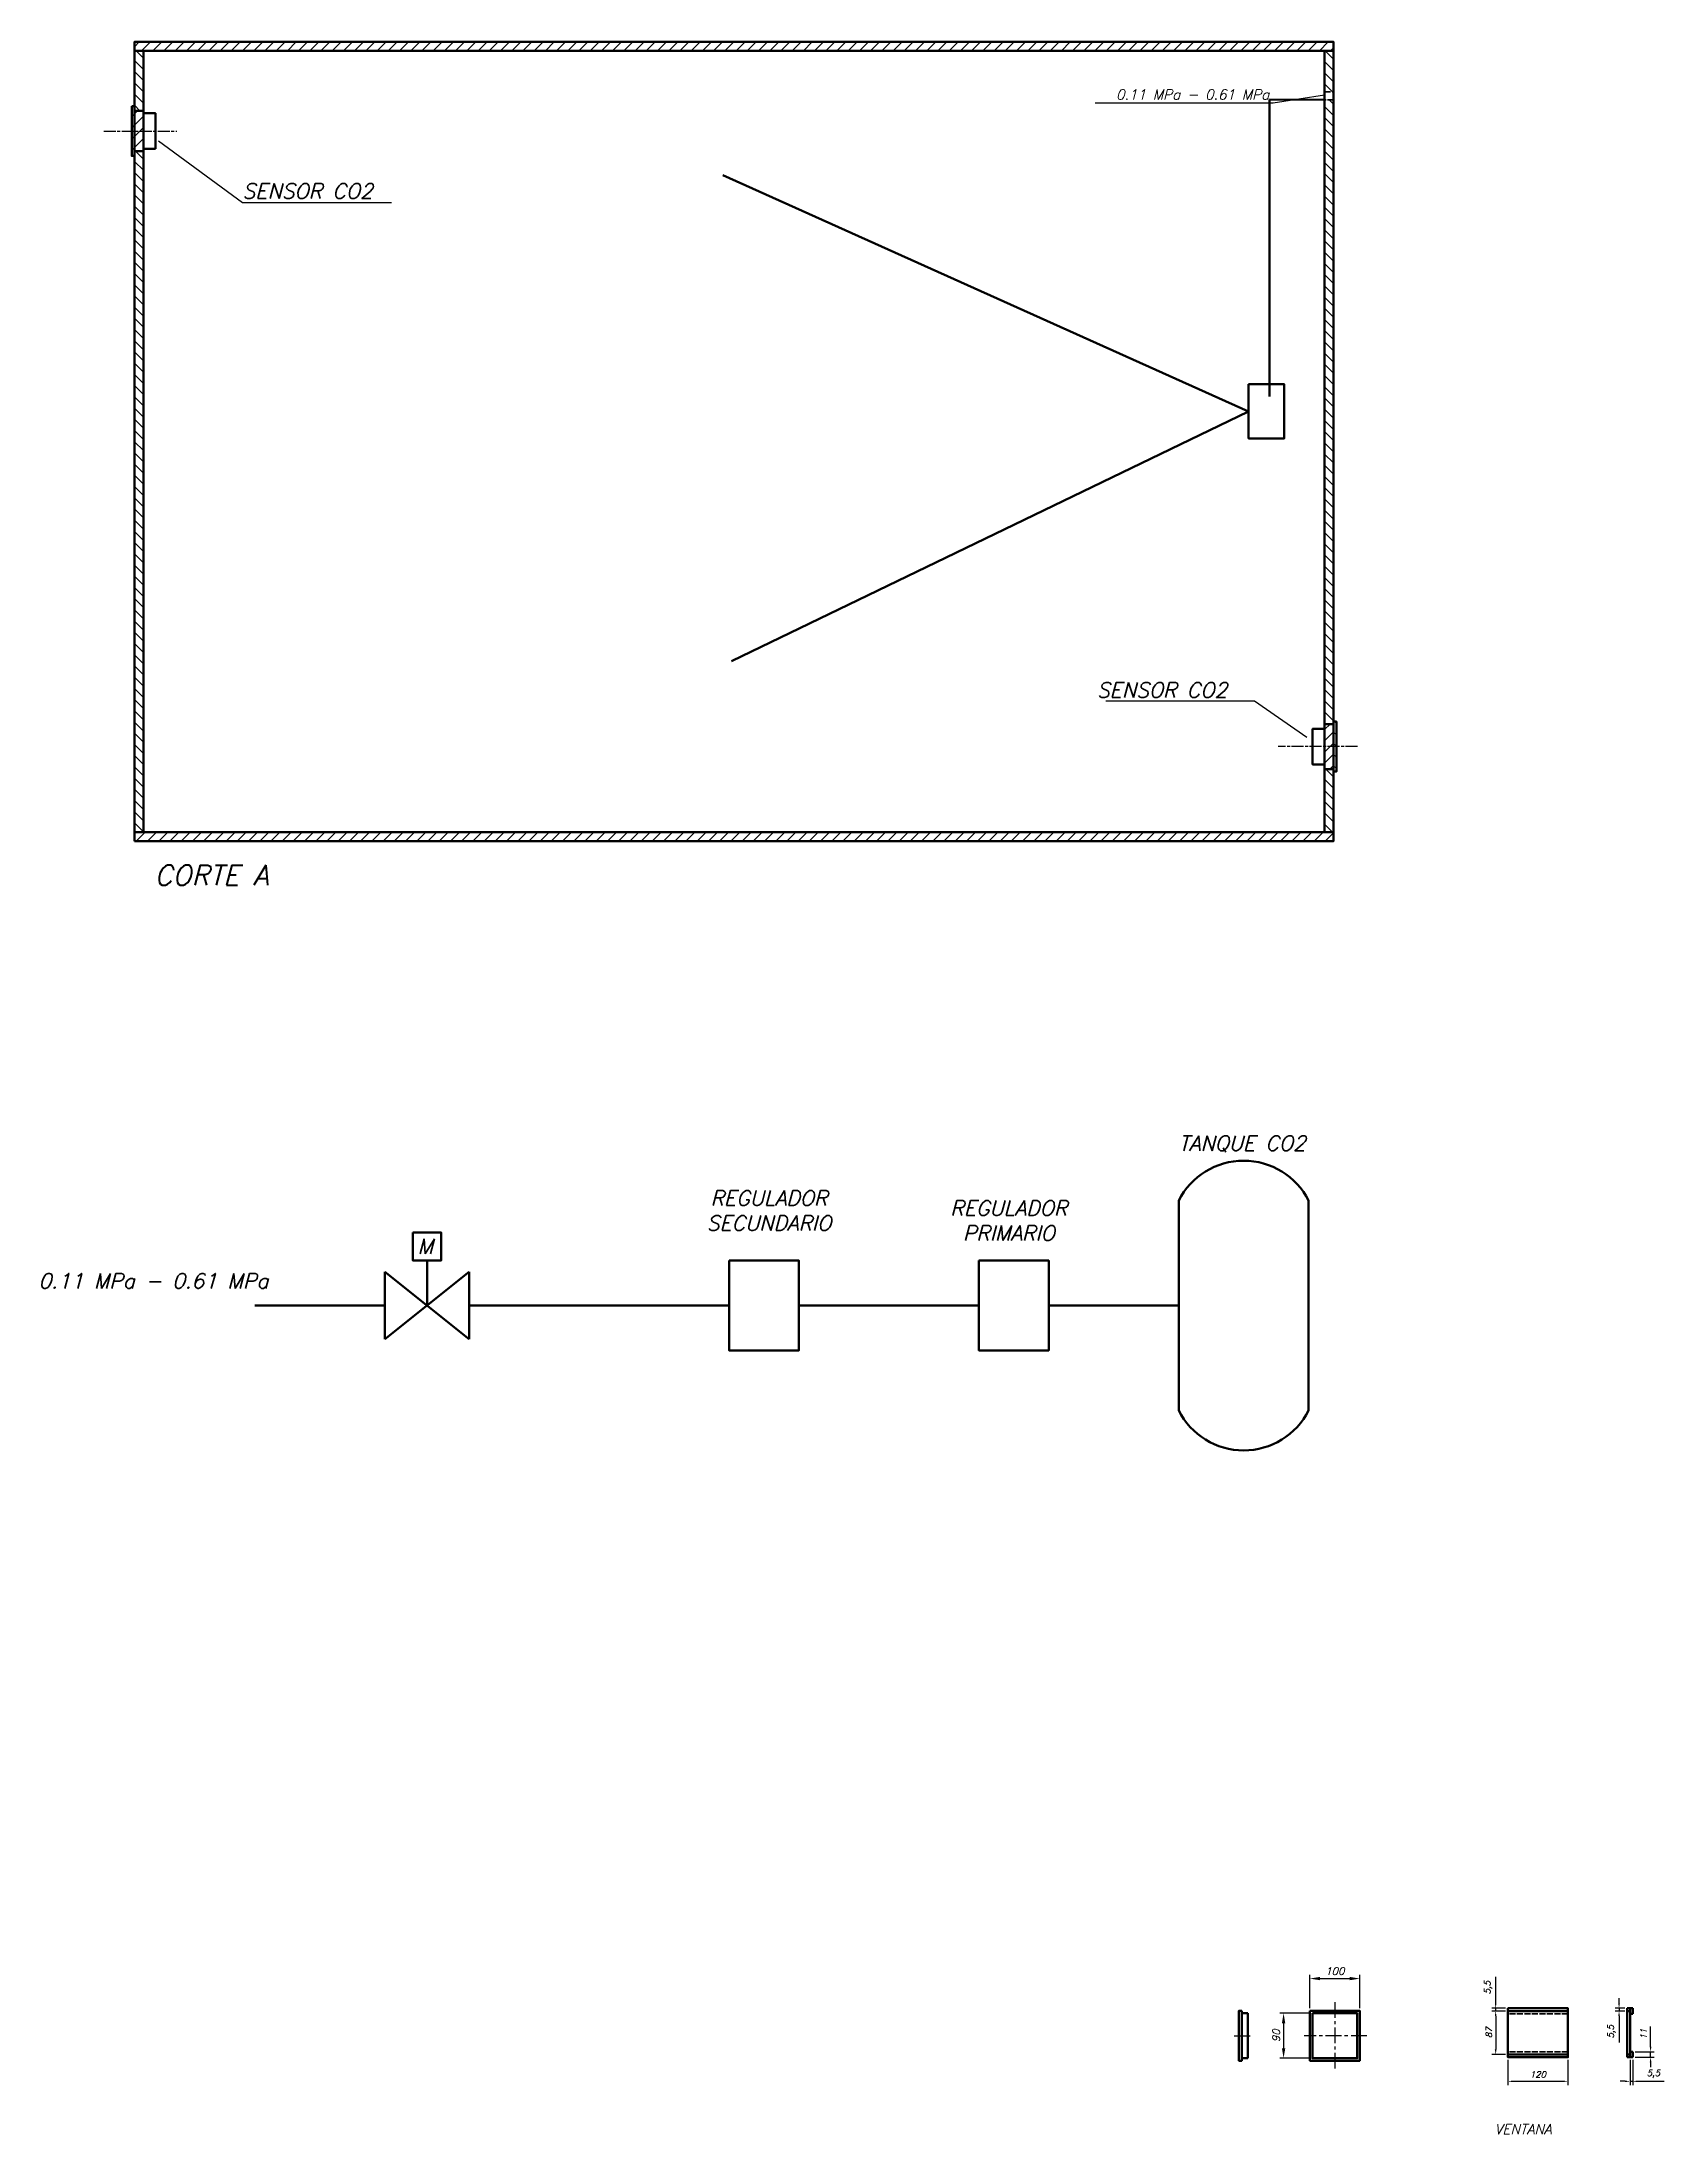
# Model space of a CAD drawing. Header units: millimetres. Extents: x 31 to 13852, y -4936 to 4514.
# Drawn here: x 31 to 3277, y 325 to 4514 of the extents above; entities that cross this region are included whole.
import ezdxf

# ---------------------------------------------------------------- set-up
doc = ezdxf.new("R2010")
doc.units = ezdxf.units.MM
for name, pattern in [('ACAD_ISO02W100', [15, 12, -3]), ('ACAD_ISO08W100', [36, 24, -3, 6, -3]), ('CENTER', [50.8, 31.75, -6.35, 6.35, -6.35])]:
    doc.linetypes.add(name, pattern=pattern)
for name, color, linetype, lineweight in [('ACABADO', 7, 'Continuous', 50), ('ASCIURADO', 8, 'Continuous', 25), ('EJES', 1, 'ACAD_ISO08W100', 25), ('OCULTA', 3, 'ACAD_ISO02W100', 35), ('TEXTO', 1, 'Continuous', 35)]:
    doc.layers.add(name, color=color, linetype=linetype, lineweight=lineweight)
doc.styles.add('NORMAL', font='romans.shx', dxfattribs={"oblique": 15})
doc.dimstyles.new('ISO-25', dxfattribs={"dimtxt": 3, "dimasz": 4, "dimexe": 1.5, "dimexo": 1, "dimgap": 1.5, "dimtad": 1, "dimdec": 1, "dimtxsty": 'NORMAL', "dimcen": 0, "dimclrd": 6, "dimclre": 6, "dimclrt": 256, "dimadec": 0, "dimazin": 0, "dimtfac": 1, "dimtdec": 1, "dimtmove": 0, "dimatfit": 3, "dimfxl": 1, "dimlwd": 25, "dimlwe": 25, "dimarcsym": 0})
doc.dimstyles.new('ISO-25 (1-2)', dxfattribs={"dimtxt": 2.5, "dimasz": 2, "dimexe": 1.5, "dimexo": 1, "dimgap": 1.5, "dimtad": 1, "dimdec": 1, "dimtxsty": 'NORMAL', "dimcen": 0, "dimclrd": 6, "dimclre": 6, "dimclrt": 256, "dimadec": 0, "dimazin": 0, "dimtfac": 1, "dimtdec": 1, "dimtmove": 0, "dimatfit": 3, "dimfxl": 1, "dimlwd": 25, "dimlwe": 25, "dimarcsym": 0})

msp = doc.modelspace()

# ---------------------------------------------------------------- texts
at = {"layer": 'TEXTO', "style": 'NORMAL', "oblique": 15}
for s, height, p in [('CORTE A', 40, (255.79, 2825.03)), ('TANQUE CO2', 30, (2305.79, 2293.58)), ('M', 30, (782.54, 2087.11)), ('VENTANA', 20, (2938.11, 324.61))]:
    msp.add_text(s, height=height, dxfattribs=at).set_placement(p)
at = {"layer": 'TEXTO', "style": 'NORMAL'}
for s, insert, char_height, attachment_point in [('0.11 MPa - 0.61 MPa', (2487.23, 4398.17), 20, 9), ('SENSOR CO2', (432.05, 4199.77), 30, 7), ('SENSOR CO2', (2141.99, 3200.84), 30, 7), ('SENSOR CO2', (2141.99, 3200.84), 30, 7)]:
    msp.add_mtext(s, dxfattribs=dict(at, insert=insert, char_height=char_height, attachment_point=attachment_point))
at = {"layer": 'TEXTO', "char_height": 30, "attachment_point": 1, "style": 'NORMAL'}
for s, width, insert in [('\\pxqc;REGULADOR SECUNDARIO', 280, (1345.79, 2213.58)), ('\\pxqc;REGULADOR PRIMARIO', 280, (1825.79, 2193.58)), ('\\pxqc;0.11 MPa - 0.61 MPa', 660.2426, (-76.13, 2048.01))]:
    msp.add_mtext_dynamic_manual_height_columns(s, width=width, gutter_width=300, heights=[0], dxfattribs=dict(at, insert=insert))

# ---------------------------------------------------------------- blocks, each defined once
blk = doc.blocks.new('*D19')
at = {"layer": 'Defpoints', "color": 0, "transparency": 16777216}
for p in [(2668.3, 636.1), (2568.3, 571.6), (2668.3, 571.6)]:
    blk.add_point(p, dxfattribs=at)
at = {"layer": 'TEXTO', "color": 6, "lineweight": 25, "transparency": 16777216}
for p, q in [((2568.3, 576.6), (2568.3, 643.6)), ((2588.3, 636.1), (2648.3, 636.1)), ((2668.3, 576.6), (2668.3, 643.6))]:
    blk.add_line(p, q, dxfattribs=at)
at = {"layer": 'TEXTO', "color": 6, "transparency": 16777216}
for points in [[(2588.3, 639.4), (2588.3, 632.8), (2568.3, 636.1)], [(2648.3, 639.4), (2648.3, 632.8), (2668.3, 636.1)]]:
    blk.add_solid(points, dxfattribs=at)
at = {"layer": 'TEXTO', "transparency": 16777216, "insert": (2618.3, 651.1), "char_height": 15, "attachment_point": 5, "style": 'NORMAL'}
blk.add_mtext('100', dxfattribs=at)
blk = doc.blocks.new('*D20')
at = {"layer": 'Defpoints', "color": 0, "transparency": 16777216}
for p in [(2573.3, 566.6), (2515.7, 476.6), (2573.3, 476.6)]:
    blk.add_point(p, dxfattribs=at)
at = {"layer": 'TEXTO', "color": 6, "lineweight": 25, "transparency": 16777216}
for p, q in [((2568.3, 566.6), (2508.2, 566.6)), ((2515.7, 546.6), (2515.7, 496.6)), ((2568.3, 476.6), (2508.2, 476.6))]:
    blk.add_line(p, q, dxfattribs=at)
at = {"layer": 'TEXTO', "color": 6, "transparency": 16777216}
for points in [[(2512.4, 546.6), (2519.1, 546.6), (2515.7, 566.6)], [(2512.4, 496.6), (2519.1, 496.6), (2515.7, 476.6)]]:
    blk.add_solid(points, dxfattribs=at)
at = {"layer": 'TEXTO', "transparency": 16777216, "insert": (2500.7, 521.6), "char_height": 15, "attachment_point": 5, "rotation": 90, "style": 'NORMAL'}
blk.add_mtext('90', dxfattribs=at)
blk = doc.blocks.new('*D21')
at = {"layer": 'Defpoints', "color": 0, "transparency": 16777216}
for p in [(2964.7, 478.6), (3084.7, 478.6), (3084.7, 430.4)]:
    blk.add_point(p, dxfattribs=at)
at = {"layer": 'TEXTO', "color": 6, "lineweight": 25, "transparency": 16777216}
for p, q in [((2964.7, 473.6), (2964.7, 422.9)), ((3084.7, 473.6), (3084.7, 422.9)), ((2974.7, 430.4), (3074.7, 430.4))]:
    blk.add_line(p, q, dxfattribs=at)
at = {"layer": 'TEXTO', "color": 6, "transparency": 16777216}
for points in [[(2974.7, 432), (2974.7, 428.7), (2964.7, 430.4)], [(3074.7, 432), (3074.7, 428.7), (3084.7, 430.4)]]:
    blk.add_solid(points, dxfattribs=at)
at = {"layer": 'TEXTO', "transparency": 16777216, "insert": (3024.7, 444.1), "char_height": 12.5, "attachment_point": 5, "style": 'NORMAL'}
blk.add_mtext('120', dxfattribs=at)
blk = doc.blocks.new('*D22')
at = {"layer": 'Defpoints', "color": 0, "transparency": 16777216}
for p in [(2964.7, 571.1), (2940.2, 484.1), (2964.7, 484.1)]:
    blk.add_point(p, dxfattribs=at)
at = {"layer": 'TEXTO', "color": 6, "lineweight": 25, "transparency": 16777216}
for p, q in [((2959.7, 571.1), (2932.7, 571.1)), ((2940.2, 561.1), (2940.2, 494.1)), ((2959.7, 484.1), (2932.7, 484.1))]:
    blk.add_line(p, q, dxfattribs=at)
at = {"layer": 'TEXTO', "color": 6, "transparency": 16777216}
for points in [[(2938.5, 561.1), (2941.9, 561.1), (2940.2, 571.1)], [(2938.5, 494.1), (2941.9, 494.1), (2940.2, 484.1)]]:
    blk.add_solid(points, dxfattribs=at)
at = {"layer": 'TEXTO', "transparency": 16777216, "insert": (2926.5, 527.6), "char_height": 12.5, "attachment_point": 5, "rotation": 90, "style": 'NORMAL'}
blk.add_mtext('87', dxfattribs=at)
blk = doc.blocks.new('*D23')
at = {"layer": 'Defpoints', "color": 0, "transparency": 16777216}
for p in [(2940.2, 576.6), (2964.7, 576.6), (2964.7, 571.1)]:
    blk.add_point(p, dxfattribs=at)
at = {"layer": 'TEXTO', "color": 6, "lineweight": 25, "transparency": 16777216}
for p, q in [((2940.2, 586.6), (2940.2, 639.3)), ((2959.7, 576.6), (2932.7, 576.6)), ((2959.7, 571.1), (2932.7, 571.1)), ((2940.2, 571.1), (2940.2, 576.6)), ((2940.2, 561.1), (2940.2, 551.1))]:
    blk.add_line(p, q, dxfattribs=at)
at = {"layer": 'TEXTO', "color": 6, "transparency": 16777216}
for points in [[(2938.5, 586.6), (2941.9, 586.6), (2940.2, 576.6)], [(2938.5, 561.1), (2941.9, 561.1), (2940.2, 571.1)]]:
    blk.add_solid(points, dxfattribs=at)
at = {"layer": 'TEXTO', "transparency": 16777216, "insert": (2925.3, 617.9), "char_height": 12.5, "attachment_point": 5, "rotation": 90, "style": 'NORMAL'}
blk.add_mtext('5,5', dxfattribs=at)
blk = doc.blocks.new('*D24')
at = {"layer": 'Defpoints', "color": 0, "transparency": 16777216}
for p in [(3214.6, 489.6), (3214.6, 478.6), (3250.2, 489.6)]:
    blk.add_point(p, dxfattribs=at)
at = {"layer": 'TEXTO', "color": 6, "lineweight": 25, "transparency": 16777216}
for p, q in [((3250.2, 499.6), (3250.2, 540.1)), ((3219.6, 489.6), (3257.7, 489.6)), ((3219.6, 478.6), (3257.7, 478.6)), ((3250.2, 478.6), (3250.2, 489.6)), ((3250.2, 468.6), (3250.2, 458.6))]:
    blk.add_line(p, q, dxfattribs=at)
at = {"layer": 'TEXTO', "color": 6, "transparency": 16777216}
for points in [[(3248.5, 499.6), (3251.9, 499.6), (3250.2, 489.6)], [(3248.5, 468.6), (3251.9, 468.6), (3250.2, 478.6)]]:
    blk.add_solid(points, dxfattribs=at)
at = {"layer": 'TEXTO', "transparency": 16777216, "insert": (3236.5, 524.8), "char_height": 12.5, "attachment_point": 5, "rotation": 90, "style": 'NORMAL'}
blk.add_mtext('11', dxfattribs=at)
blk = doc.blocks.new('*D25')
at = {"layer": 'Defpoints', "color": 0, "transparency": 16777216}
for p in [(3209.1, 478.6), (3214.6, 478.6), (3214.6, 430.4)]:
    blk.add_point(p, dxfattribs=at)
at = {"layer": 'TEXTO', "color": 6, "lineweight": 25, "transparency": 16777216}
for p, q in [((3209.1, 473.6), (3209.1, 422.9)), ((3214.6, 473.6), (3214.6, 422.9)), ((3199.1, 430.4), (3189.1, 430.4)), ((3209.1, 430.4), (3214.6, 430.4)), ((3224.6, 430.4), (3277.4, 430.4))]:
    blk.add_line(p, q, dxfattribs=at)
at = {"layer": 'TEXTO', "color": 6, "transparency": 16777216}
for points in [[(3199.1, 432), (3199.1, 428.7), (3209.1, 430.4)], [(3224.6, 432), (3224.6, 428.7), (3214.6, 430.4)]]:
    blk.add_solid(points, dxfattribs=at)
at = {"layer": 'TEXTO', "transparency": 16777216, "insert": (3256, 445.3), "char_height": 12.5, "attachment_point": 5, "style": 'NORMAL'}
blk.add_mtext('5,5', dxfattribs=at)
blk = doc.blocks.new('*D26')
at = {"layer": 'Defpoints', "color": 0, "transparency": 16777216}
for p in [(3187.1, 571.1), (3203.6, 576.6), (3203.6, 571.1)]:
    blk.add_point(p, dxfattribs=at)
at = {"layer": 'TEXTO', "color": 6, "lineweight": 25, "transparency": 16777216}
for p, q in [((3187.1, 586.6), (3187.1, 596.6)), ((3198.6, 576.6), (3179.6, 576.6)), ((3198.6, 571.1), (3179.6, 571.1)), ((3187.1, 576.6), (3187.1, 571.1)), ((3187.1, 561.1), (3187.1, 508.4))]:
    blk.add_line(p, q, dxfattribs=at)
at = {"layer": 'TEXTO', "color": 6, "transparency": 16777216}
for points in [[(3185.5, 586.6), (3188.8, 586.6), (3187.1, 576.6)], [(3185.5, 561.1), (3188.8, 561.1), (3187.1, 571.1)]]:
    blk.add_solid(points, dxfattribs=at)
at = {"layer": 'TEXTO', "transparency": 16777216, "insert": (3172.2, 529.7), "char_height": 12.5, "attachment_point": 5, "rotation": 90, "style": 'NORMAL'}
blk.add_mtext('5,5', dxfattribs=at)

# ---------------------------------------------------------------- dimensions: what is measured, and where the dimension line sits
at = {"layer": 'TEXTO'}
for base, p1, p2, dimstyle, picture, middle in [((2668.29, 636.1), (2568.29, 571.61), (2668.29, 571.61), 'ISO-25', '*D19', (2618.29, 651.1)), ((3084.71, 430.36), (2964.71, 478.58), (3084.71, 478.58), 'ISO-25 (1-2)', '*D21', (3024.71, 444.11)), ((3214.65, 430.36), (3209.15, 478.58), (3214.65, 478.58), 'ISO-25 (1-2)', '*D25', (3256.01, 445.3))]:
    dim = msp.add_linear_dim(base=base, p1=p1, p2=p2, dimstyle=dimstyle, dxfattribs=at)
    dim.commit()
    dim.dimension.update_dxf_attribs({"geometry": picture, "text_midpoint": middle})
for base, p1, p2, dimstyle, picture, middle in [((2940.21, 576.58), (2964.71, 571.08), (2964.71, 576.58), 'ISO-25 (1-2)', '*D23', (2925.27, 617.94)), ((3187.14, 571.08), (3203.65, 576.58), (3203.65, 571.08), 'ISO-25 (1-2)', '*D26', (3172.2, 529.73)), ((2515.73, 476.61), (2573.29, 566.61), (2573.29, 476.61), 'ISO-25', '*D20', (2500.73, 521.61)), ((2940.21, 484.08), (2964.71, 571.08), (2964.71, 484.08), 'ISO-25 (1-2)', '*D22', (2926.46, 527.58))]:
    dim = msp.add_linear_dim(base=base, p1=p1, p2=p2, angle=90, dimstyle=dimstyle, dxfattribs=at)
    dim.commit()
    dim.dimension.update_dxf_attribs({"geometry": picture, "text_midpoint": middle})
dim = msp.add_aligned_dim(p1=(3214.65, 478.58), p2=(3214.65, 489.58), distance=-35.56, dimstyle='ISO-25 (1-2)', dxfattribs=at)
dim.commit()
dim.dimension.update_dxf_attribs({"geometry": '*D24', "text_midpoint": (3236.46, 524.84)})

# ---------------------------------------------------------------- hatches: boundary and pattern name
at = {"layer": 'ASCIURADO'}
h = msp.add_hatch(dxfattribs=at)
h.set_pattern_fill('ANSI31', color=256, scale=5)
h.paths.add_polyline_path([(2615.79, 4513.58), (215.79, 4513.58), (215.79, 4495.58), (2615.79, 4495.58)])
h.paths.add_polyline_path([(2615.79, 2931.58), (215.79, 2931.58), (215.79, 2913.58), (2615.79, 2913.58)])
h = msp.add_hatch(dxfattribs=at)
h.set_pattern_fill('ANSI31', color=256, scale=5, angle=90)
h.paths.add_polyline_path([(2615.79, 4397.58), (2597.79, 4397.58), (2597.79, 3147.6), (2615.79, 3147.6), (2615.79, 3152.6)])
h.paths.add_polyline_path([(2615.79, 4495.58), (2597.79, 4495.58), (2597.79, 4413.58), (2615.79, 4413.58)])
h.paths.add_polyline_path([(2615.79, 3057.6), (2597.79, 3057.6), (2597.79, 2931.58), (2615.79, 2931.58)])
h.paths.add_polyline_path([(233.79, 4495.58), (215.79, 4495.58), (215.79, 4375.58), (233.79, 4375.58)])
h.paths.add_polyline_path([(233.79, 4294.58), (215.79, 4294.58), (215.79, 4285.08), (215.79, 2931.58), (233.79, 2931.58)])
h = msp.add_hatch(dxfattribs=at)
h.set_pattern_fill('ANSI31', color=256, scale=5, angle=270)
h.paths.add_polyline_path([(215.79, 4385.08), (210.29, 4385.08), (210.29, 4335.08), (215.79, 4335.08)])
h.paths.add_polyline_path([(215.79, 4335.08), (210.29, 4335.08), (210.29, 4285.08), (215.79, 4285.08)])
h.paths.add_polyline_path([(2621.29, 3152.6), (2615.79, 3152.6), (2615.79, 3102.6), (2621.29, 3102.6)])
h.paths.add_polyline_path([(2621.29, 3102.6), (2615.79, 3102.6), (2615.79, 3052.6), (2621.29, 3052.6)])
h = msp.add_hatch(dxfattribs=at)
h.set_pattern_fill('ANSI31', color=256, scale=5, angle=180)
h.paths.add_polyline_path([(233.79, 4370.58), (233.79, 4375.58), (215.79, 4375.58), (215.79, 4335.08), (233.79, 4335.08)])
h.paths.add_polyline_path([(233.79, 4335.08), (215.79, 4335.08), (215.79, 4294.58), (233.79, 4294.58)])
h.paths.add_polyline_path([(2615.79, 3147.6), (2597.79, 3147.6), (2597.79, 3102.6), (2615.79, 3102.6)])
h.paths.add_polyline_path([(2615.79, 3102.6), (2597.79, 3102.6), (2597.79, 3067.1), (2597.79, 3057.6), (2615.79, 3057.6)])

# ---------------------------------------------------------------- linework, layer by layer
at = {"layer": 'ACABADO'}
for p, q in [((2615.79, 4495.58), (215.79, 4495.58)), ((233.79, 4495.58), (233.79, 2931.58)), ((2597.79, 2931.58), (2597.79, 4495.58)), ((233.79, 4375.58), (215.79, 4375.58)), ((2597.79, 4397.58), (2487.23, 4398.17)), ((2487.23, 4398.17), (2487.23, 3803.28)), ((233.79, 4294.58), (215.79, 4294.58)), ((2445.67, 3773.73), (1393.54, 4246.61)), ((2445.67, 3773.73), (1410.79, 3273.75)), ((2597.79, 3147.6), (2615.79, 3147.6)), ((2597.79, 3057.6), (2615.79, 3057.6)), ((215.79, 2931.58), (2615.79, 2931.58)), ((801.41, 1983.58), (801.41, 2073.58)), ((885.79, 1916.08), (717.04, 2051.08)), ((717.04, 2051.08), (717.04, 1916.08)), ((717.04, 1916.08), (885.79, 2051.08)), ((885.79, 2051.08), (885.79, 1916.08)), ((717.04, 1983.58), (457.04, 1983.58)), ((1405.79, 1983.58), (885.79, 1983.58)), ((1905.79, 1983.58), (1545.79, 1983.58)), ((2305.79, 1983.58), (2045.79, 1983.58)), ((2443.96, 566.61), (2431.96, 566.61)), ((2443.96, 566.61), (2443.96, 476.61)), ((3084.71, 571.08), (2964.71, 571.08)), ((3203.65, 576.58), (3203.65, 478.58)), ((3203.65, 576.58), (3214.65, 576.58)), ((3203.65, 571.08), (3209.15, 571.08)), ((3209.15, 576.58), (3209.15, 565.58)), ((3209.15, 565.58), (3214.65, 565.58)), ((3209.15, 565.58), (3209.15, 489.58)), ((3214.65, 565.58), (3214.65, 576.58)), ((2443.96, 476.61), (2431.96, 476.61)), ((3084.71, 484.08), (2964.71, 484.08)), ((3203.65, 484.08), (3209.15, 484.08)), ((3203.65, 478.58), (3214.65, 478.58)), ((3209.15, 478.58), (3209.15, 489.58)), ((3209.15, 489.58), (3214.65, 489.58)), ((3214.65, 489.58), (3214.65, 478.58))]:
    msp.add_line(p, q, dxfattribs=at)
for points in [[(215.79, 2913.58), (2615.79, 2913.58), (2615.79, 4513.58), (215.79, 4513.58)], [(210.29, 4385.08), (215.79, 4385.08), (215.79, 4285.08), (210.29, 4285.08)], [(257.79, 4299.58), (233.79, 4299.58), (233.79, 4370.58), (257.79, 4370.58)], [(2445.67, 3827.91), (2517.12, 3827.91), (2517.12, 3719.55), (2445.67, 3719.55)], [(2615.79, 3152.6), (2621.29, 3152.6), (2621.29, 3052.6), (2615.79, 3052.6)], [(2597.79, 3067.1), (2573.79, 3067.1), (2573.79, 3138.1), (2597.79, 3138.1)], [(773.29, 2129.83), (829.54, 2129.83), (829.54, 2073.58), (773.29, 2073.58)], [(1405.79, 2073.58), (1545.79, 2073.58), (1545.79, 1893.58), (1405.79, 1893.58)], [(1905.79, 2073.58), (2045.79, 2073.58), (2045.79, 1893.58), (1905.79, 1893.58)], [(2431.96, 571.61), (2426.46, 571.61), (2426.46, 471.61), (2431.96, 471.61)], [(2568.29, 571.61), (2668.29, 571.61), (2668.29, 471.61), (2568.29, 471.61)], [(2573.29, 566.61), (2663.29, 566.61), (2663.29, 476.61), (2573.29, 476.61)], [(2964.71, 576.58), (3084.71, 576.58), (3084.71, 478.58), (2964.71, 478.58)]]:
    msp.add_lwpolyline(points, close=True, dxfattribs=at)
msp.add_lwpolyline([(2305.79, 2193.58, -0.6153846), (2565.79, 2193.58), (2565.79, 1773.58, -0.6153846), (2305.79, 1773.58)], format="xyb", close=True, dxfattribs=at)
at = {"layer": 'EJES'}
for p, q in [((154.34, 4335.08), (300.97, 4335.08)), ((2663.75, 3102.6), (2504.97, 3102.6))]:
    msp.add_line(p, q, dxfattribs=at)
at = {"layer": 'EJES', "linetype": 'CENTER'}
for p, q in [((2618.29, 589.17), (2618.29, 454.04)), ((2416.76, 521.61), (2453.14, 521.61)), ((2682.41, 521.61), (2556.72, 521.61))]:
    msp.add_line(p, q, dxfattribs=at)
at = {"layer": 'OCULTA'}
for p, q in [((2597.79, 4413.58), (2615.79, 4413.58)), ((2615.79, 4397.58), (2597.79, 4397.58)), ((3084.71, 565.58), (2964.71, 565.58)), ((3084.71, 489.58), (2964.71, 489.58))]:
    msp.add_line(p, q, dxfattribs=at)

msp.set_redraw_order([(e.dxf.handle, doc.entitydb.next_handle()) for e in msp.query("TEXT MTEXT ATTDEF DIMENSION ARC_DIMENSION")])  # texts and dimensions are drawn at this point

# ---------------------------------------------------------------- leaders
at = {"layer": 'ACABADO', "annotation_type": 0, "has_hookline": 1, "hookline_direction": 1, "text_width": 354.93}
msp.add_leader([(2597.79, 4406.83), (2494.73, 4390.67)], dimstyle='ISO-25', override={"dimscale": 0, "dimtxt": 0.6, "dimasz": 3}, dxfattribs=at)
at = {"layer": 'TEXTO', "annotation_type": 0, "has_hookline": 1, "text_width": 292.5}
for points, hookline_direction in [([(263.79, 4315.64), (432.37, 4192.27), (436.37, 4192.27)], 0), ([(2562.52, 3121.03), (2457.82, 3193.34), (2453.82, 3193.34)], 1)]:
    msp.add_leader(points, dimstyle='ISO-25', override={"dimscale": 0}, dxfattribs=dict(at, hookline_direction=hookline_direction))

doc.saveas('drawing.dxf')
